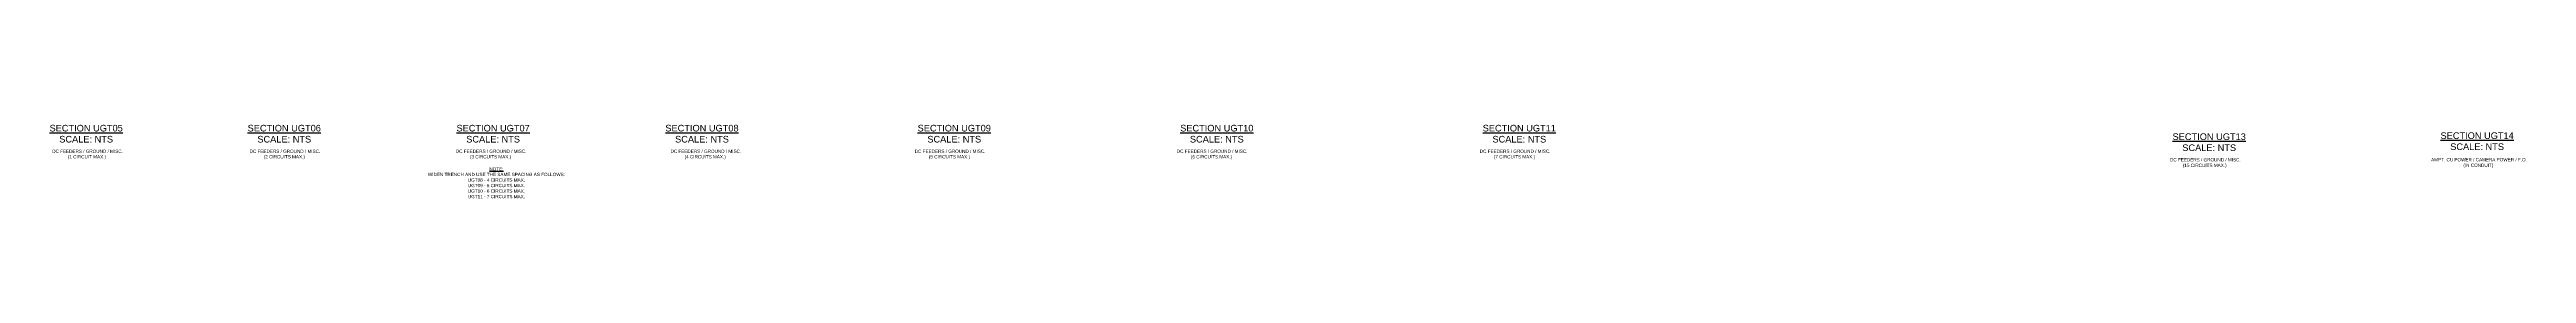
# Model space of a CAD drawing. Header units: feet. Extents: x -21 to 1000, y -35 to 71.
# Drawn here: x 871.5 to 946.6, y 51.2 to 53.4 of the extents above; entities that cross this region are included whole.
import ezdxf

# ---------------------------------------------------------------- set-up
doc = ezdxf.new("R2010")
doc.units = ezdxf.units.FT
doc.header["$MEASUREMENT"] = 0
doc.layers.add('G-ANNO-TEXT', color=1, linetype='Continuous')
doc.layers.add('X-SES2-TREN_SECT$0$G-TEXT', color=7, linetype='Continuous')
doc.styles.add('NEI-A', font='arial.ttf')

msp = doc.modelspace()

# ---------------------------------------------------------------- texts
at = {"layer": 'G-ANNO-TEXT', "char_height": 0.2, "attachment_point": 5, "style": 'NEI-A'}
for s, width, insert in [('{\\LSECTION UGT05\\P\\l\\C7;SCALE: NTS}', 2.761708731, (872.6427968, 53.1629404)), ('{\\LSECTION UGT06\\P\\l\\C7;SCALE: NTS}', 2.761708731, (878.6447465, 53.1629404)), ('{\\LSECTION UGT07\\P\\l\\C7;SCALE: NTS}', 2.761708731, (884.9732579, 53.1629404)), ('{\\LSECTION UGT08\\P\\l\\C7;SCALE: NTS}', 2.761708731, (891.3017693, 53.1629404)), ('{\\LSECTION UGT09\\P\\l\\C7;SCALE: NTS}', 2.761708731, (898.9454693, 53.1629404)), ('{\\LSECTION UGT10\\P\\l\\C7;SCALE: NTS}', 5.832687783, (906.9007733, 53.1629404)), ('{\\LSECTION UGT11\\P\\l\\C7;SCALE: NTS}', 5.832687783, (916.06697, 53.1629404)), ('{\\LSECTION UGT13\\P\\l\\C7;SCALE: NTS}', 5.832687783, (936.9702955, 52.9056312)), ('{\\LSECTION UGT14\\P\\l\\C7;SCALE: NTS}', 5.832687783, (945.0885828, 52.93649))]:
    msp.add_mtext_dynamic_manual_height_columns(s, width=width, gutter_width=0.546875, heights=[0], dxfattribs=dict(at, insert=insert))
at = {"layer": 'X-SES2-TREN_SECT$0$G-TEXT', "char_height": 0.1, "attachment_point": 5, "style": 'NEI-A'}
for s, width, insert in [(' DC FEEDERS / GROUND / MISC.\\P(1 CIRCUIT MAX.)', 5.021927083, (872.6655308, 52.5345647)), (' DC FEEDERS / GROUND / MISC.\\P(2 CIRCUITS MAX.)', 5.021927083, (878.6454424, 52.5345647)), (' DC FEEDERS / GROUND / MISC.\\P(3 CIRCUITS MAX.)', 5.021927083, (884.8953164, 52.5345647)), (' DC FEEDERS / GROUND / MISC.\\P(4 CIRCUITS MAX.)', 5.021927083, (891.3990794, 52.5345647)), (' DC FEEDERS / GROUND / MISC.\\P(5 CIRCUITS MAX.)', 5.021927083, (898.7993007, 52.5345647)), (' DC FEEDERS / GROUND / MISC.\\P(6 CIRCUITS MAX.)', 5.021927083, (906.7408032, 52.5345647)), (' DC FEEDERS / GROUND / MISC.\\P(7 CIRCUITS MAX.)', 5.021927083, (915.9207379, 52.5345647)), ('{\\LNOTE:\\P}WIDEN TRENCH AND USE THE SAME SPACING AS FOLLOWS:\\PUGT08 - 4 CIRCUITS MAX.\\PUGT09 - 5 CIRCUITS MAX.\\PUGT10 - 6 CIRCUITS MAX.\\PUGT11 - 7 CIRCUITS MAX.', 3.992760417, (885.0742721, 51.6813918)), (' DC FEEDERS / GROUND / MISC.\\P(15 CIRCUITS MAX.)', 5.021927083, (936.8340556, 52.2772556)), (' AMPT. CU POWER / CAMERA POWER / F.O.\\P(IN CONDUIT)', 5.021927083, (945.1254537, 52.279296))]:
    msp.add_mtext_dynamic_manual_height_columns(s, width=width, gutter_width=0.546875, heights=[0], dxfattribs=dict(at, insert=insert))

doc.saveas('drawing.dxf')
